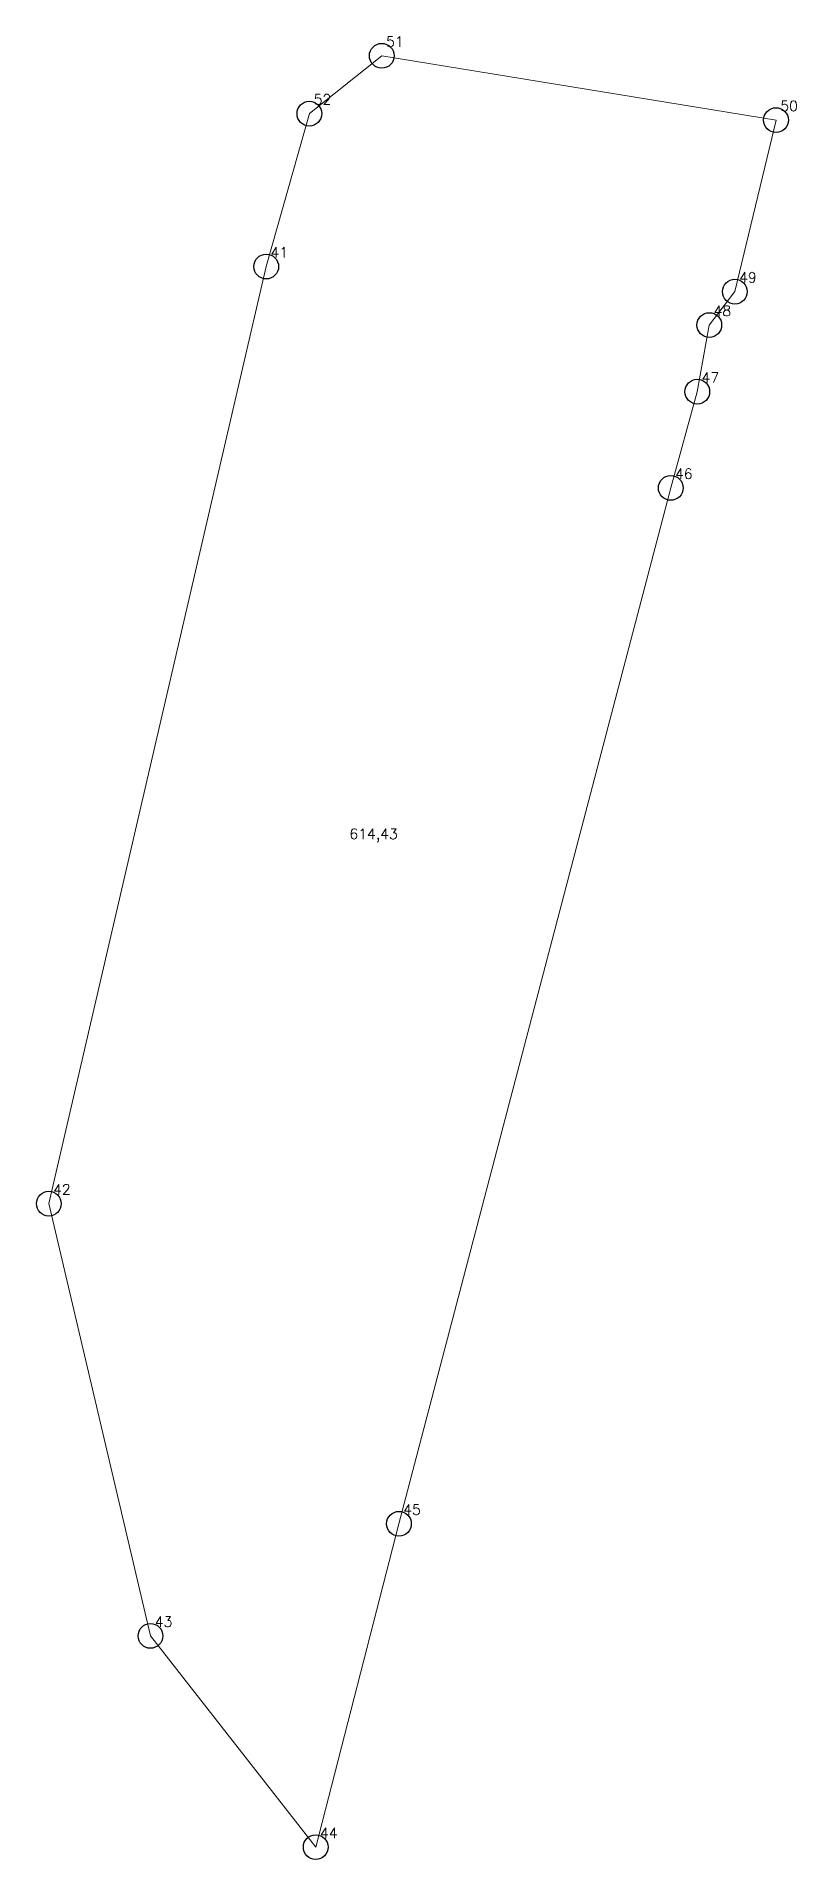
# Model space of a CAD drawing. Extents: x 1392715 to 1399949, y 356205 to 360837.
# Drawn here: x 1394735.5 to 1394758.6, y 359637.2 to 359692.4 of the extents above; entities that cross this region are included whole.
import ezdxf

# ---------------------------------------------------------------- set-up
doc = ezdxf.new("R2010")
doc.units = 0
doc.header["$PDMODE"] = 33
doc.header["$PDSIZE"] = 0.75
doc.layers.add('10 - ценные фрагменты благоустройства', color=7, linetype='Continuous')
doc.styles.get("Standard").update_dxf_attribs({"font": 'simplex.shx'})

msp = doc.modelspace()

# ---------------------------------------------------------------- texts
at = {"layer": '10 - ценные фрагменты благоустройства', "color": 7}
for s, p in [('51', (1394746.131, 359692.105)), ('52', (1394743.937, 359690.352)), ('50', (1394758.079, 359690.157)), ('41', (1394742.629, 359685.719)), ('49', (1394756.832, 359684.959)), ('48', (1394756.056, 359683.947)), ('47', (1394755.693, 359681.928)), ('46', (1394754.889, 359679.012)), ('614,43', (1394745.021, 359668.099)), ('614,43', (1394745.021, 359668.099)), ('42', (1394736.04, 359657.326)), ('45', (1394746.651, 359647.627)), ('43', (1394739.121, 359644.23)), ('44', (1394744.129, 359637.829))]:
    msp.add_text(s, height=0.3111, dxfattribs=at).set_placement(p)

# ---------------------------------------------------------------- linework, layer by layer
at = {"layer": '10 - ценные фрагменты благоустройства', "color": 7, "lineweight": 20}
msp.add_lwpolyline([(1394742.5, 359685.445), (1394743.808, 359690.078), (1394746.001, 359691.831), (1394757.95, 359689.882), (1394756.703, 359684.685), (1394755.927, 359683.672), (1394755.564, 359681.653), (1394754.76, 359678.738), (1394746.522, 359647.353), (1394744, 359637.555), (1394738.992, 359643.956), (1394735.911, 359657.052), (1394742.5, 359685.445)], close=True, dxfattribs=at)
msp.add_lwpolyline([(1394742.5, 359685.445), (1394743.808, 359690.078), (1394746.001, 359691.831), (1394757.95, 359689.882), (1394756.703, 359684.685), (1394755.927, 359683.672), (1394755.564, 359681.653), (1394754.76, 359678.738), (1394746.522, 359647.353), (1394744, 359637.555), (1394738.992, 359643.956), (1394735.911, 359657.052), (1394742.5, 359685.445)], close=True, dxfattribs=at)
at = {"layer": '10 - ценные фрагменты благоустройства'}
for p in [(1394746.001, 359691.831), (1394743.808, 359690.078), (1394757.95, 359689.882), (1394742.5, 359685.445), (1394756.703, 359684.685), (1394755.927, 359683.672), (1394755.564, 359681.653), (1394754.76, 359678.738), (1394735.911, 359657.052), (1394746.522, 359647.353), (1394738.992, 359643.956), (1394744, 359637.555)]:
    msp.add_point(p, dxfattribs=at)

msp.set_redraw_order([(e.dxf.handle, doc.entitydb.next_handle()) for e in msp.query("TEXT MTEXT ATTDEF DIMENSION ARC_DIMENSION")])  # texts and dimensions are drawn at this point

doc.saveas('drawing.dxf')
